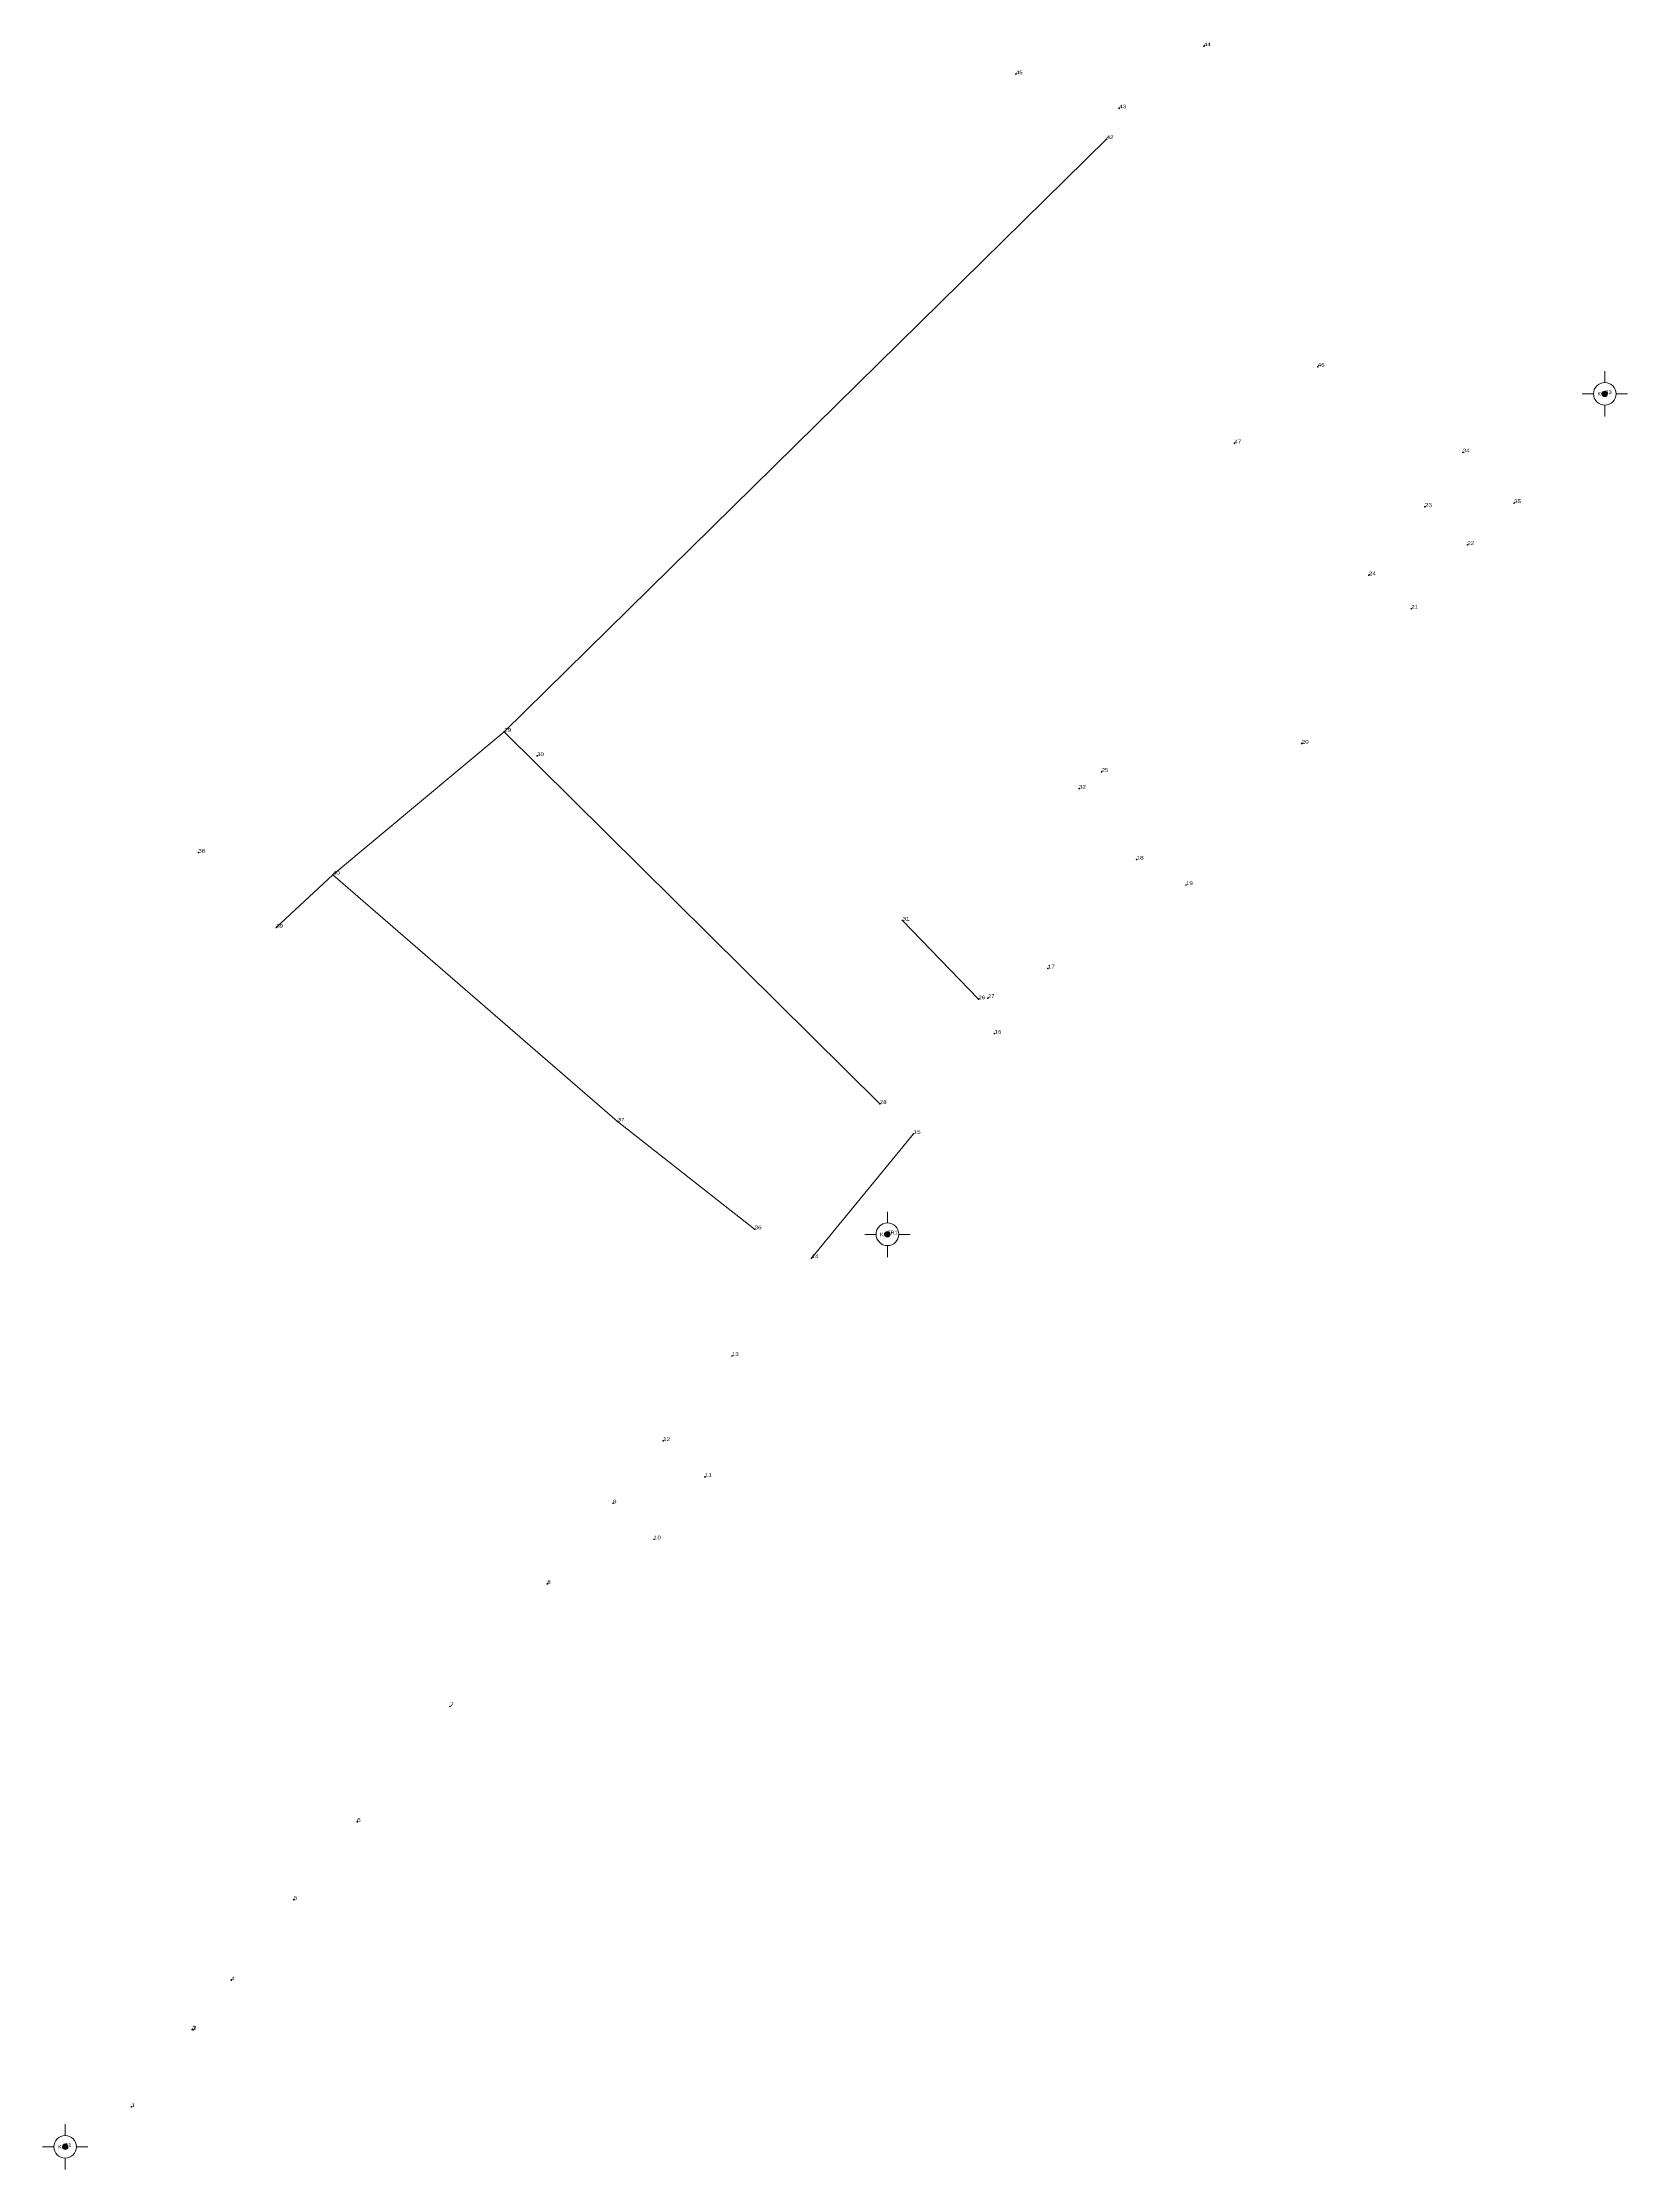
# Model space of a CAD drawing. Header units: metres. Extents: x 551749 to 551933, y 1840733 to 1840918.
# Drawn here: x 551749.4 to 551836.9, y 1840733.1 to 1840850.5 of the extents above.
import ezdxf
from ezdxf.enums import TextEntityAlignment as Align

# ---------------------------------------------------------------- set-up
doc = ezdxf.new("R2010")
doc.units = ezdxf.units.M
doc.header["$LTSCALE"] = 0.08
doc.header["$PDMODE"] = 32
doc.header["$PDSIZE"] = 0.04
doc.layers.add('12', color=7, linetype='Continuous')
doc.layers.add('9', color=7, linetype='Continuous')
doc.layers.add('32', color=7, linetype='Continuous', lineweight=13)
doc.layers.add('7', color=7, linetype='Continuous', lineweight=13)

msp = doc.modelspace()

# ---------------------------------------------------------------- hatches: boundary and pattern name
at = {"layer": '7'}
for points in [[(551835.66747, 1840830.93852, 1), (551835.66747, 1840831.23852, 1)], [(551796.07647, 1840784.55452, 1), (551796.07647, 1840784.85452, 1)], [(551750.70147, 1840734.19252, 1), (551750.70147, 1840734.49252, 1)]]:
    msp.add_hatch(color=256, dxfattribs=at).paths.add_polyline_path(points)

# ---------------------------------------------------------------- linework, layer by layer
at = {"layer": '32'}
for p, q in [((551774.93, 1840812.44), (551808.18, 1840845.16)), ((551774.93, 1840812.44), (551765.47, 1840804.55)), ((551774.93, 1840812.44), (551795.66, 1840791.9)), ((551762.35, 1840801.63), (551765.47, 1840804.55)), ((551796.91, 1840802.02), (551801.1, 1840797.68)), ((551791.89, 1840783.39), (551797.52, 1840790.25))]:
    msp.add_line(p, q, dxfattribs=at)
msp.add_lwpolyline([(551765.47, 1840804.55), (551781.19, 1840790.93), (551788.75, 1840784.98)], dxfattribs=at)
at = {"layer": '7'}
for p, q in [((551835.67, 1840831.71), (551835.67, 1840832.34)), ((551835.04, 1840831.09), (551834.42, 1840831.09)), ((551835.67, 1840829.84), (551835.67, 1840830.46)), ((551836.92, 1840831.09), (551836.29, 1840831.09)), ((551796.08, 1840785.33), (551796.08, 1840785.95)), ((551795.45, 1840784.7), (551794.83, 1840784.7)), ((551797.33, 1840784.7), (551796.7, 1840784.7)), ((551796.08, 1840783.45), (551796.08, 1840784.08)), ((551750.7, 1840734.97), (551750.7, 1840735.59)), ((551750.08, 1840734.34), (551749.45, 1840734.34)), ((551751.95, 1840734.34), (551751.33, 1840734.34)), ((551750.7, 1840733.09), (551750.7, 1840733.72))]:
    msp.add_line(p, q, dxfattribs=at)
for centre, radius in [((551835.66747, 1840831.08852), 0.625), ((551835.66747, 1840831.08852), 0.15), ((551796.07647, 1840784.70452), 0.625), ((551796.07647, 1840784.70452), 0.15), ((551750.70147, 1840734.34252), 0.625), ((551750.70147, 1840734.34252), 0.15)]:
    msp.add_circle(centre, radius, dxfattribs=at)
for p in [(551813.55, 1840850.28), (551803.17, 1840848.73), (551808.87, 1840846.85), (551808.18, 1840845.16), (551819.83, 1840832.59), (551815.23, 1840828.36), (551827.83, 1840827.86), (551825.74, 1840824.86), (551830.66, 1840825.06), (551828.09, 1840822.75), (551822.65, 1840821.08), (551824.99, 1840819.23), (551774.93, 1840812.44), (551818.94, 1840811.79), (551776.75, 1840811.11), (551807.9, 1840810.23), (551806.65, 1840809.3), (551758.05, 1840805.77), (551765.47, 1840804.55), (551809.83, 1840805.39), (551812.56, 1840803.98), (551796.91, 1840802.02), (551762.35, 1840801.63), (551804.93, 1840799.38), (551801.1, 1840797.68), (551801.62, 1840797.74), (551801.98, 1840795.78), (551795.66, 1840791.9), (551781.19, 1840790.93), (551797.52, 1840790.25), (551788.75, 1840784.98), (551791.89, 1840783.39), (551787.5, 1840777.99), (551783.7, 1840773.3), (551786.01, 1840771.32), (551780.94, 1840769.86), (551783.2, 1840767.87), (551777.31, 1840765.41), (551771.94, 1840758.65), (551766.81, 1840752.28), (551763.32, 1840747.98), (551759.87, 1840743.54), (551757.71, 1840740.82), (551757.74, 1840740.8), (551754.36, 1840736.54)]:
    msp.add_point(p, dxfattribs=at)

# ---------------------------------------------------------------- texts
at = {"layer": '12'}
for s, width, p in [('44', 1.25, (551813.55, 1840850.28)), ('45', 1.25, (551803.17, 1840848.73)), ('43', 1.3, (551808.87, 1840846.85)), ('42', 1.25, (551808.18, 1840845.16)), ('46', 1.25, (551819.83, 1840832.59)), ('47', 1.3, (551815.23, 1840828.36)), ('34', 1.25, (551827.83, 1840827.86)), ('23', 1.3, (551825.74, 1840824.86)), ('35', 1.3, (551830.66, 1840825.06)), ('22', 1.25, (551828.09, 1840822.75)), ('24', 1.3, (551822.65, 1840821.08)), ('21', 1.25, (551824.99, 1840819.23)), ('29', 1.3, (551774.93, 1840812.44)), ('20', 1.3, (551818.94, 1840811.79)), ('30', 1.25, (551776.75, 1840811.11)), ('25', 1.25, (551807.9, 1840810.23)), ('32', 1.3, (551806.65, 1840809.3)), ('38', 1.25, (551758.05, 1840805.77)), ('18', 1.3, (551809.83, 1840805.39)), ('40', 1.3, (551765.47, 1840804.55)), ('19', 1.25, (551812.56, 1840803.98)), ('31', 1.3, (551796.91, 1840802.02)), ('39', 1.25, (551762.35, 1840801.63)), ('17', 1.3, (551804.93, 1840799.38)), ('26', 1.25, (551801.1, 1840797.68)), ('27', 1.25, (551801.62, 1840797.74)), ('16', 1.3, (551801.98, 1840795.78)), ('28', 1.25, (551795.66, 1840791.9)), ('37', 1.25, (551781.19, 1840790.93)), ('15', 1.3, (551797.52, 1840790.25)), ('36', 1.3, (551788.75, 1840784.98)), ('14', 1.3, (551791.89, 1840783.39)), ('13', 1.25, (551787.5, 1840777.99)), ('12', 1.3, (551783.7, 1840773.3)), ('11', 1.3, (551786.01, 1840771.32)), ('9', 1.25, (551780.94, 1840769.86)), ('10', 1.25, (551783.2, 1840767.87)), ('8', 1.25, (551777.31, 1840765.41)), ('7', 1.35, (551771.94, 1840758.65)), ('6', 1.35, (551766.81, 1840752.28)), ('5', 1.25, (551763.32, 1840747.98)), ('4', 1.35, (551759.87, 1840743.54)), ('3', 1.25, (551757.71, 1840740.82)), ('2', 1.35, (551757.74, 1840740.8)), ('1', 1.35, (551754.36, 1840736.54))]:
    msp.add_text(s, height=0.2, dxfattribs=dict(at, width=width)).set_placement(p)
at = {"layer": '7'}
for s, width, p in [('33', 1.3, (551835.67, 1840831.09)), ('TR1', 1.1, (551796.08, 1840784.7)), ('T1', 1.1, (551750.7, 1840734.34))]:
    msp.add_text(s, height=0.2, dxfattribs=dict(at, width=width)).set_placement(p)
at = {"layer": '9', "width": 1.1}
for p in [(551835.67, 1840830.99), (551796.08, 1840784.6), (551750.72, 1840734.24)]:
    msp.add_text('KC', height=0.2, dxfattribs=at).set_placement(p, align=Align.RIGHT)

doc.saveas('drawing.dxf')
